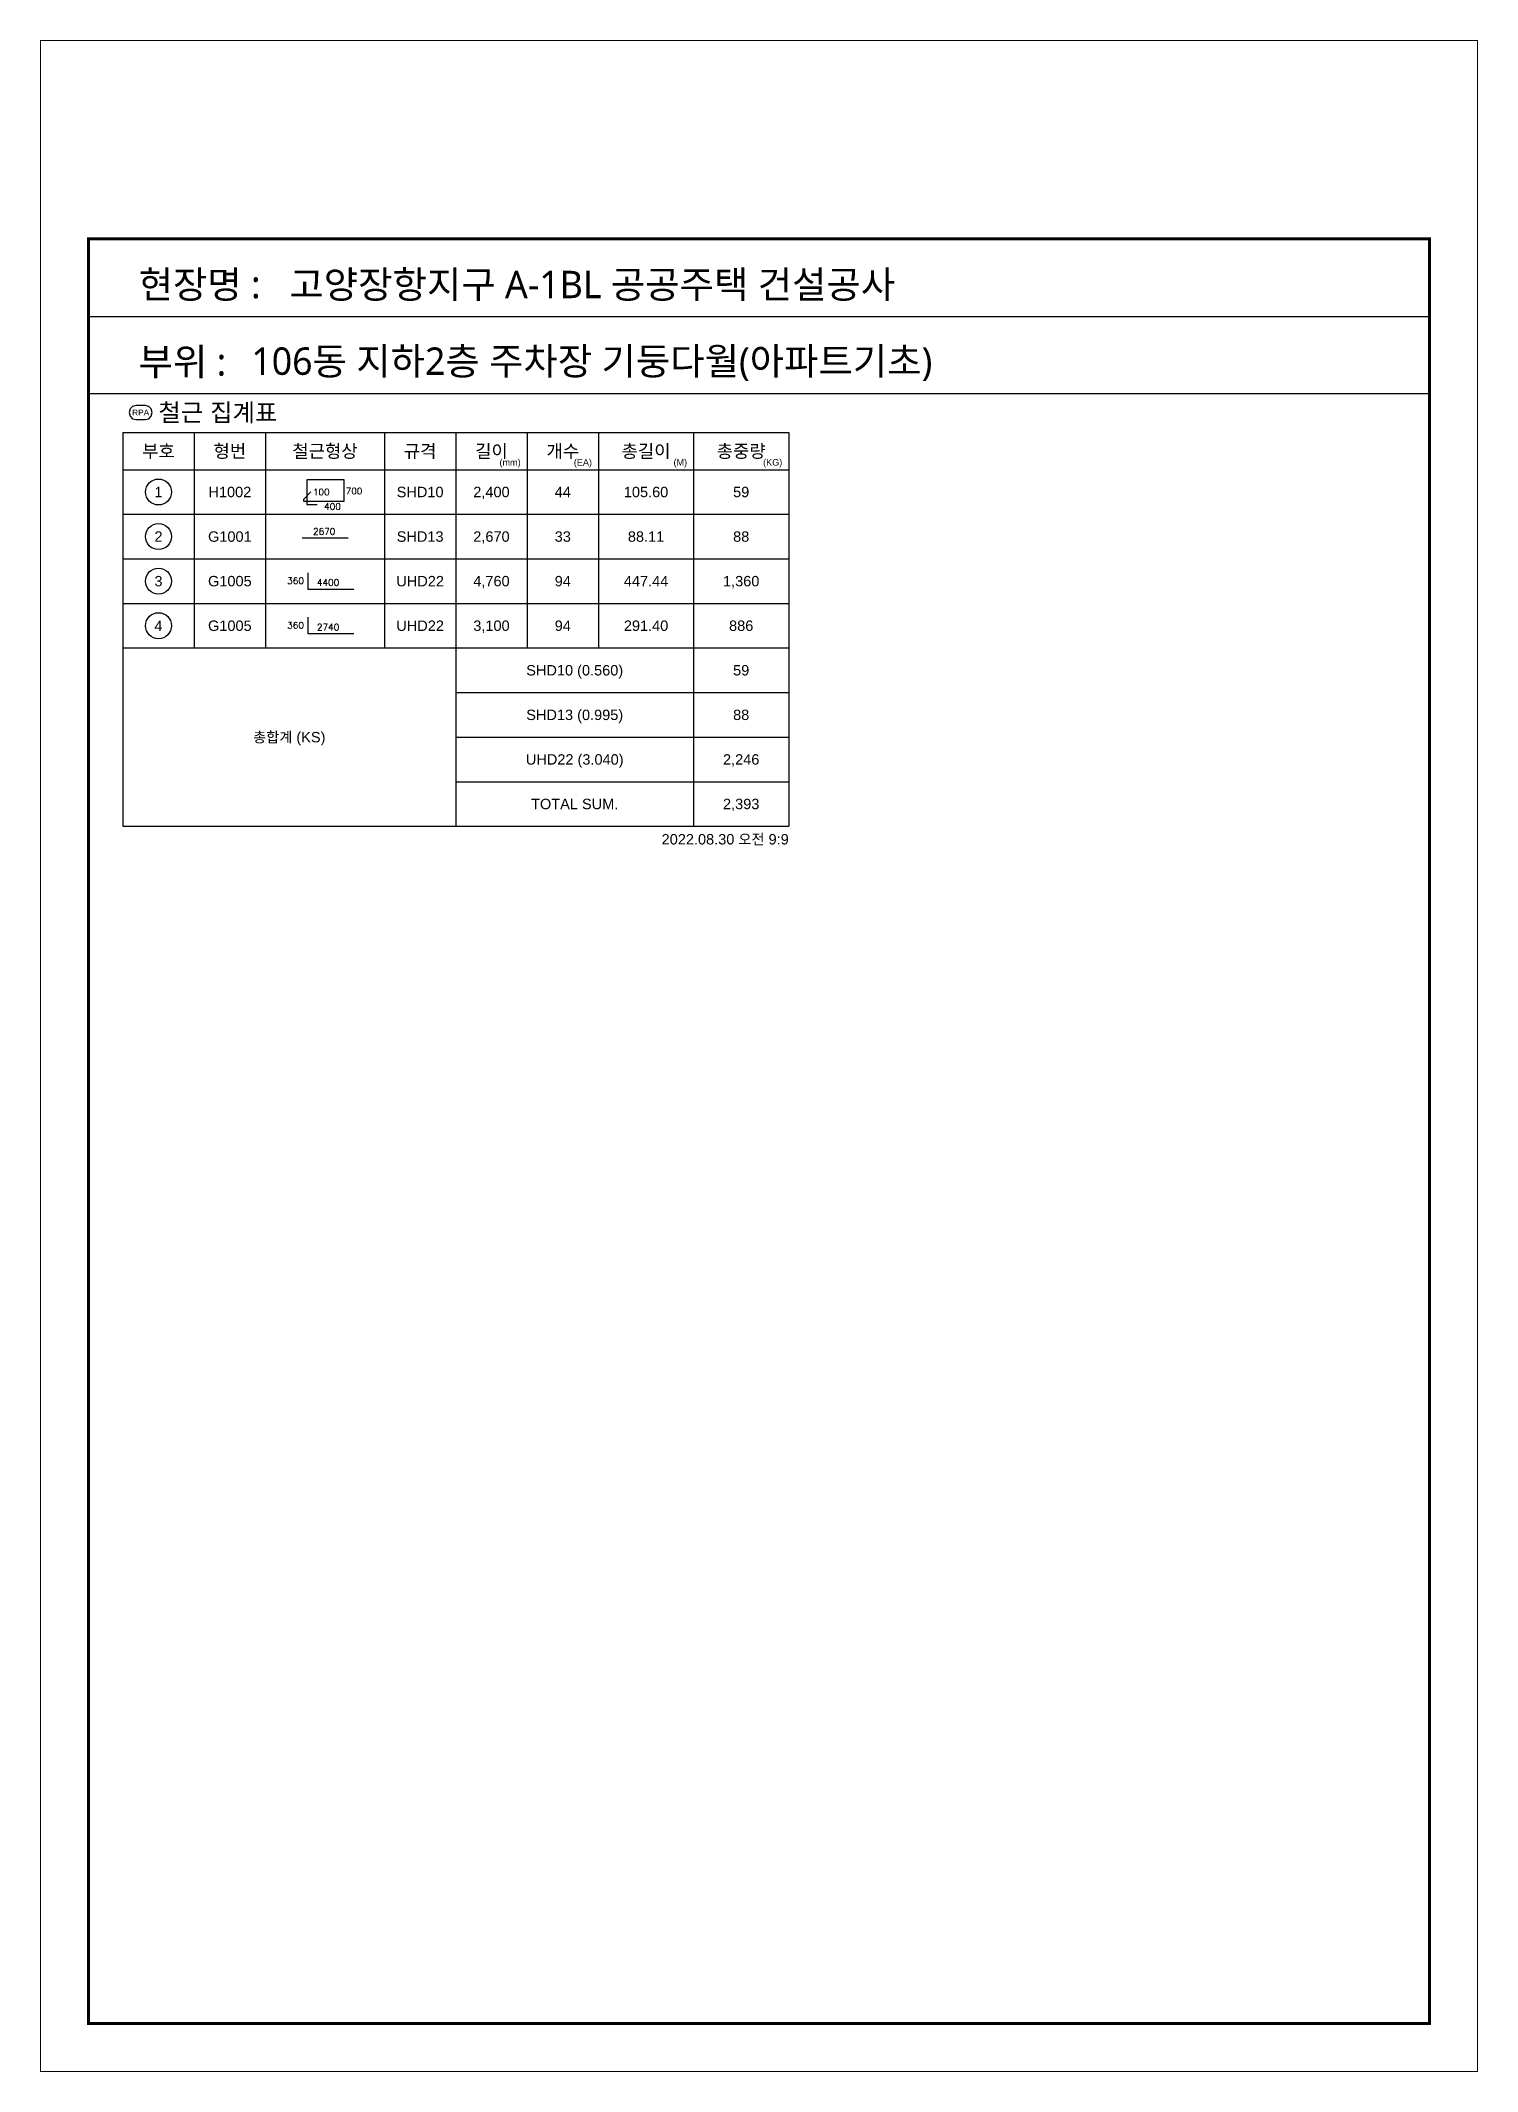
# Model space of a CAD drawing. Header units: millimetres. Extents: x 262481 to 2519995, y -394348 to 364571.
# Drawn here: x 492761 to 509091, y -288417 to -265322 of the extents above; entities that cross this region are included whole.
import ezdxf
from ezdxf.enums import TextEntityAlignment as Align

# ---------------------------------------------------------------- set-up
doc = ezdxf.new("R2010")
doc.units = ezdxf.units.MM
doc.header["$LTSCALE"] = 65
for name, color, linetype in [('AMAC-TITLE', 7, 'Continuous'), ('FORM-L', 7, 'Continuous'), ('RP_DIM', 7, 'Continuous'), ('SHOPLINE', 7, 'Continuous'), ('XDIM', 7, 'Continuous')]:
    doc.layers.add(name, color=color, linetype=linetype)
doc.layers.add('TEXT', color=3, linetype='Continuous', lineweight=9)
doc.styles.add('RPWK1', font='arial.ttf', dxfattribs={"bigfont": 'whgtxt.shx'})
doc.styles.add('XRebar2', font='Romans.shx')
doc.styles.add('돋움', font='malgun.ttf')

msp = doc.modelspace()

# ---------------------------------------------------------------- texts
at = {"layer": 'AMAC-TITLE', "color": 2, "linetype": 'Continuous', "style": '돋움'}
msp.add_text('106동 지하2층 주차장 기둥다월(아파트기초)', height=311.415, dxfattribs=at).set_placement((495155.6, -269122.8))
at = {"layer": 'RP_DIM', "color": 7, "linetype": 'Continuous', "ltscale": 100, "style": 'RPWK1'}
msp.add_text('철근 집계표', height=202.75, dxfattribs=at).set_placement((494100.4, -269551.3), align=Align.MIDDLE_LEFT)
for s, height, p in [('RPA', 67.58, (493897.6, -269551.3)), ('부호', 147.84, (494100.4, -269990.5)), ('형번', 147.84, (494911.4, -269990.5)), ('철근형상', 147.84, (495992.7, -269990.5)), ('규격', 147.84, (497074, -269990.5)), ('길이', 147.84, (497885, -269990.5)), ('개수', 147.84, (498695.9, -269990.5)), ('총길이', 147.84, (499642.1, -269990.5)), ('총중량', 147.84, (500723.4, -269990.5)), ('1', 118.3, (494100.4, -270455.2)), ('H1002', 118.27, (494911.4, -270455.2)), ('SHD10', 118.27, (497074, -270455.2)), ('2,400', 118.27, (497885, -270455.2)), ('44', 118.27, (498695.9, -270455.2)), ('105.60', 118.27, (499642.1, -270455.2)), ('59', 118.27, (500723.4, -270455.2)), ('2', 118.3, (494100.4, -270962)), ('G1001', 118.27, (494911.4, -270962)), ('SHD13', 118.27, (497074, -270962)), ('2,670', 118.27, (497885, -270962)), ('33', 118.27, (498695.9, -270962)), ('88.11', 118.27, (499642.1, -270962)), ('88', 118.27, (500723.4, -270962)), ('3', 118.3, (494100.4, -271468.9)), ('G1005', 118.27, (494911.4, -271468.9)), ('UHD22', 118.27, (497074, -271468.9)), ('4,760', 118.27, (497885, -271468.9)), ('94', 118.27, (498695.9, -271468.9)), ('447.44', 118.27, (499642.1, -271468.9)), ('1,360', 118.27, (500723.4, -271468.9)), ('4', 118.3, (494100.4, -271975.8)), ('G1005', 118.27, (494911.4, -271975.8)), ('UHD22', 118.27, (497074, -271975.8)), ('3,100', 118.27, (497885, -271975.8)), ('94', 118.27, (498695.9, -271975.8)), ('291.40', 118.27, (499642.1, -271975.8)), ('886', 118.27, (500723.4, -271975.8)), ('SHD10 (0.560)', 118.268, (498831.1, -272482.6)), ('59', 118.27, (500723.4, -272482.6)), ('SHD13 (0.995)', 118.268, (498831.1, -272989.5)), ('88', 118.27, (500723.4, -272989.5)), ('총합계 (KS)', 118.27, (495587.2, -273242.9)), ('UHD22 (3.040)', 118.268, (498831.1, -273496.4)), ('2,246', 118.27, (500723.4, -273496.4)), ('TOTAL SUM.', 118.27, (498831.1, -274003.2)), ('2,393', 118.27, (500723.4, -274003.2))]:
    msp.add_text(s, height=height, dxfattribs=at).set_placement(p, align=Align.MIDDLE_CENTER)
for s, p in [('(mm)', (498216.5, -270177.1)), ('(EA)', (499027.5, -270177.1)), ('(M)', (500108.8, -270177.1)), ('(KG)', (501190.1, -270177.1))]:
    msp.add_text(s, height=73.92, dxfattribs=at).set_placement(p, align=Align.BOTTOM_RIGHT)
msp.add_text('2022.08.30 오전 9:9', height=118.268, dxfattribs=at).set_placement((501264.1, -274345.4), align=Align.TOP_RIGHT)

# ---------------------------------------------------------------- blocks, each defined once
blk = doc.blocks.new('zsdfhetshts')
blk.add_lwpolyline([(0, 0), (15120, 0), (15120, 21384), (0, 21384)], close=True)
at = {"layer": 'FORM-L', "const_width": 32.6}
blk.add_lwpolyline([(504, 504), (14616, 504), (14616, 19296), (504, 19296)], close=True, dxfattribs=at)
at = {"layer": 'SHOPLINE'}
blk.add_line((504, 18480), (14625, 18480), dxfattribs=at)
blk.add_lwpolyline([(504, 19296), (14616, 19296), (14616, 17664), (504, 17664)], close=True, dxfattribs=at)
at = {"layer": 'AMAC-TITLE', "color": 3, "linetype": 'Continuous', "style": '돋움'}
for s, height, p in [('현장명 :', 288.3, (1031, 18672)), ('고양장항지구 A-1BL 공공주택 건설공사', 288.35, (2618, 18672)), ('부위 :', 288.3, (1031, 17857))]:
    blk.add_text(s, height=height, dxfattribs=at).set_placement(p)
blk = doc.blocks.new('DHS_H1002')
at = {"layer": 'XDIM', "color": 1, "linetype": 'Continuous', "ltscale": 2.91412e-318}
blk.add_lwpolyline([(-477, 3), (-720, -249), (-720, -312), (645, -312), (645, 414), (-609, 414), (-609, -426), (-258, -426)], dxfattribs=at)
at = {"layer": 'XDIM', "color": 3, "linetype": 'Continuous', "ltscale": 2.91412e-318, "style": 'XRebar2'}
blk.add_attdef('A', text='', height=219, dxfattribs=at).set_placement((-405, -177), align=Align.BOTTOM_LEFT)
for tag, height, p in [('D', 0.1, (0, 0)), ('E', 0.1, (0, 0)), ('F', 0.1, (0, 0)), ('C', 219, (696, 33))]:
    blk.add_attdef(tag, text='', height=height, dxfattribs=at).set_placement(p, align=Align.MIDDLE_LEFT)
blk.add_attdef('B', text='', height=219, dxfattribs=at).set_placement((-30, -381), align=Align.TOP_LEFT)
blk = doc.blocks.new('DHS_G1001')
at = {"layer": 'XDIM', "color": 1, "linetype": 'Continuous', "ltscale": 2.91412e-318}
blk.add_lwpolyline([(-768, -45), (780, -45)], dxfattribs=at)
at = {"layer": 'XDIM', "color": 3, "linetype": 'Continuous', "ltscale": 2.91412e-318, "style": 'XRebar2'}
blk.add_attdef('A', text='', height=219, dxfattribs=at).set_placement((-27, -3), align=Align.BOTTOM_CENTER)
blk = doc.blocks.new('DHS_G1005')
at = {"layer": 'XDIM', "color": 1, "linetype": 'Continuous', "ltscale": 2.91412e-318}
blk.add_lwpolyline([(-573, 282), (-573, -267), (975, -267)], dxfattribs=at)
at = {"layer": 'XDIM', "color": 3, "linetype": 'Continuous', "ltscale": 2.91412e-318, "style": 'XRebar2'}
blk.add_attdef('A', text='', height=219, dxfattribs=at).set_placement((-708, -162), align=Align.BOTTOM_RIGHT)
blk.add_attdef('B', text='', height=219, dxfattribs=at).set_placement((105, -222), align=Align.BOTTOM_CENTER)

# ---------------------------------------------------------------- linework, layer by layer
at = {"layer": 'RP_DIM', "color": 253, "linetype": 'Continuous', "ltscale": 100}
for p, q in [((493897.6, -269551.3), (493898.6, -269551.3)), ((493897.6, -269551.3), (493898.6, -269551.3)), ((493897.6, -269551.3), (493898.6, -269551.3)), ((493897.6, -269551.3), (493898.6, -269551.3)), ((493694.9, -269779.4), (501264.1, -269779.4)), ((493694.9, -269779.4), (493694.9, -274256.7)), ((494505.9, -269779.4), (494505.9, -270201.7)), ((495316.9, -269779.4), (495316.9, -270201.7)), ((496668.5, -269779.4), (496668.5, -270201.7)), ((497479.5, -269779.4), (497479.5, -270201.7)), ((498290.5, -269779.4), (498290.5, -270201.7)), ((499101.4, -269779.4), (499101.4, -270201.7)), ((500182.8, -269779.4), (500182.8, -270201.7)), ((501264.1, -269779.4), (501264.1, -270201.7)), ((501264.1, -269779.4), (501264.1, -274256.7)), ((493694.9, -270201.7), (501264.1, -270201.7)), ((494505.9, -270201.7), (494505.9, -272229.2)), ((495316.9, -270201.7), (495316.9, -272229.2)), ((496668.5, -270201.7), (496668.5, -272229.2)), ((497479.5, -270201.7), (497479.5, -274256.7)), ((498290.5, -270201.7), (498290.5, -272229.2)), ((499101.4, -270201.7), (499101.4, -272229.2)), ((500182.8, -270201.7), (500182.8, -274256.7)), ((493694.9, -270708.6), (501264.1, -270708.6)), ((493694.9, -271215.5), (501264.1, -271215.5)), ((493694.9, -271722.3), (501264.1, -271722.3)), ((493694.9, -272229.2), (501264.1, -272229.2)), ((497479.5, -272736.1), (501264.1, -272736.1)), ((497479.5, -273242.9), (501264.1, -273242.9)), ((497479.5, -273749.8), (501264.1, -273749.8)), ((493694.9, -274256.7), (501264.1, -274256.7))]:
    msp.add_line(p, q, dxfattribs=at)
at = {"layer": 'RP_DIM', "color": 7, "linetype": 'Continuous', "ltscale": 100}
msp.add_lwpolyline([(493846.9, -269632.4), (493948.3, -269632.4), (493988.9, -269621.5), (494018.6, -269591.8), (494029.4, -269551.3), (494018.6, -269510.7), (493988.9, -269481), (493948.3, -269470.2), (493846.9, -269470.2), (493806.4, -269481), (493776.7, -269510.7), (493765.8, -269551.3), (493776.7, -269591.8), (493806.4, -269621.5), (493846.9, -269632.4)], dxfattribs=at)
for centre in [(494100.4, -270455.2), (494100.4, -270962), (494100.4, -271468.9), (494100.4, -271975.8)]:
    msp.add_circle(centre, 147.8, dxfattribs=at)
at = {"layer": 'RP_DIM', "color": 253, "linetype": 'Continuous', "ltscale": 100}
msp.add_solid([(493694.9, -269779.4), (493695, -269779.4), (493694.9, -269779.4)], dxfattribs=at)

# ---------------------------------------------------------------- block references
at = {"layer": 'RP_DIM', "color": 7, "linetype": 'Continuous', "ltscale": 100, "xscale": 0.337909, "yscale": 0.337909, "zscale": 0.337909}
for name, p, values in [('DHS_H1002', (495992.7, -270455.2), {'A': '100', 'B': '400', 'C': '700', 'D': '400', 'E': '700', 'F': '100'}), ('DHS_G1001', (495992.7, -270962), {'A': '2670'}), ('DHS_G1005', (495992.7, -271468.9), {'A': '360', 'B': '4400'}), ('DHS_G1005', (495992.7, -271975.8), {'A': '360', 'B': '2740'})]:
    msp.add_blockref(name, p, dxfattribs=at).add_auto_attribs(values)
at = {"layer": 'TEXT', "color": 4, "xscale": 1.08, "yscale": 1.08, "zscale": 1.08}
msp.add_blockref('zsdfhetshts', (492760.9, -288416.6), dxfattribs=at)

msp.set_redraw_order([(e.dxf.handle, doc.entitydb.next_handle()) for e in msp.query("TEXT MTEXT ATTDEF DIMENSION ARC_DIMENSION")])  # texts and dimensions are drawn at this point

doc.saveas('drawing.dxf')
